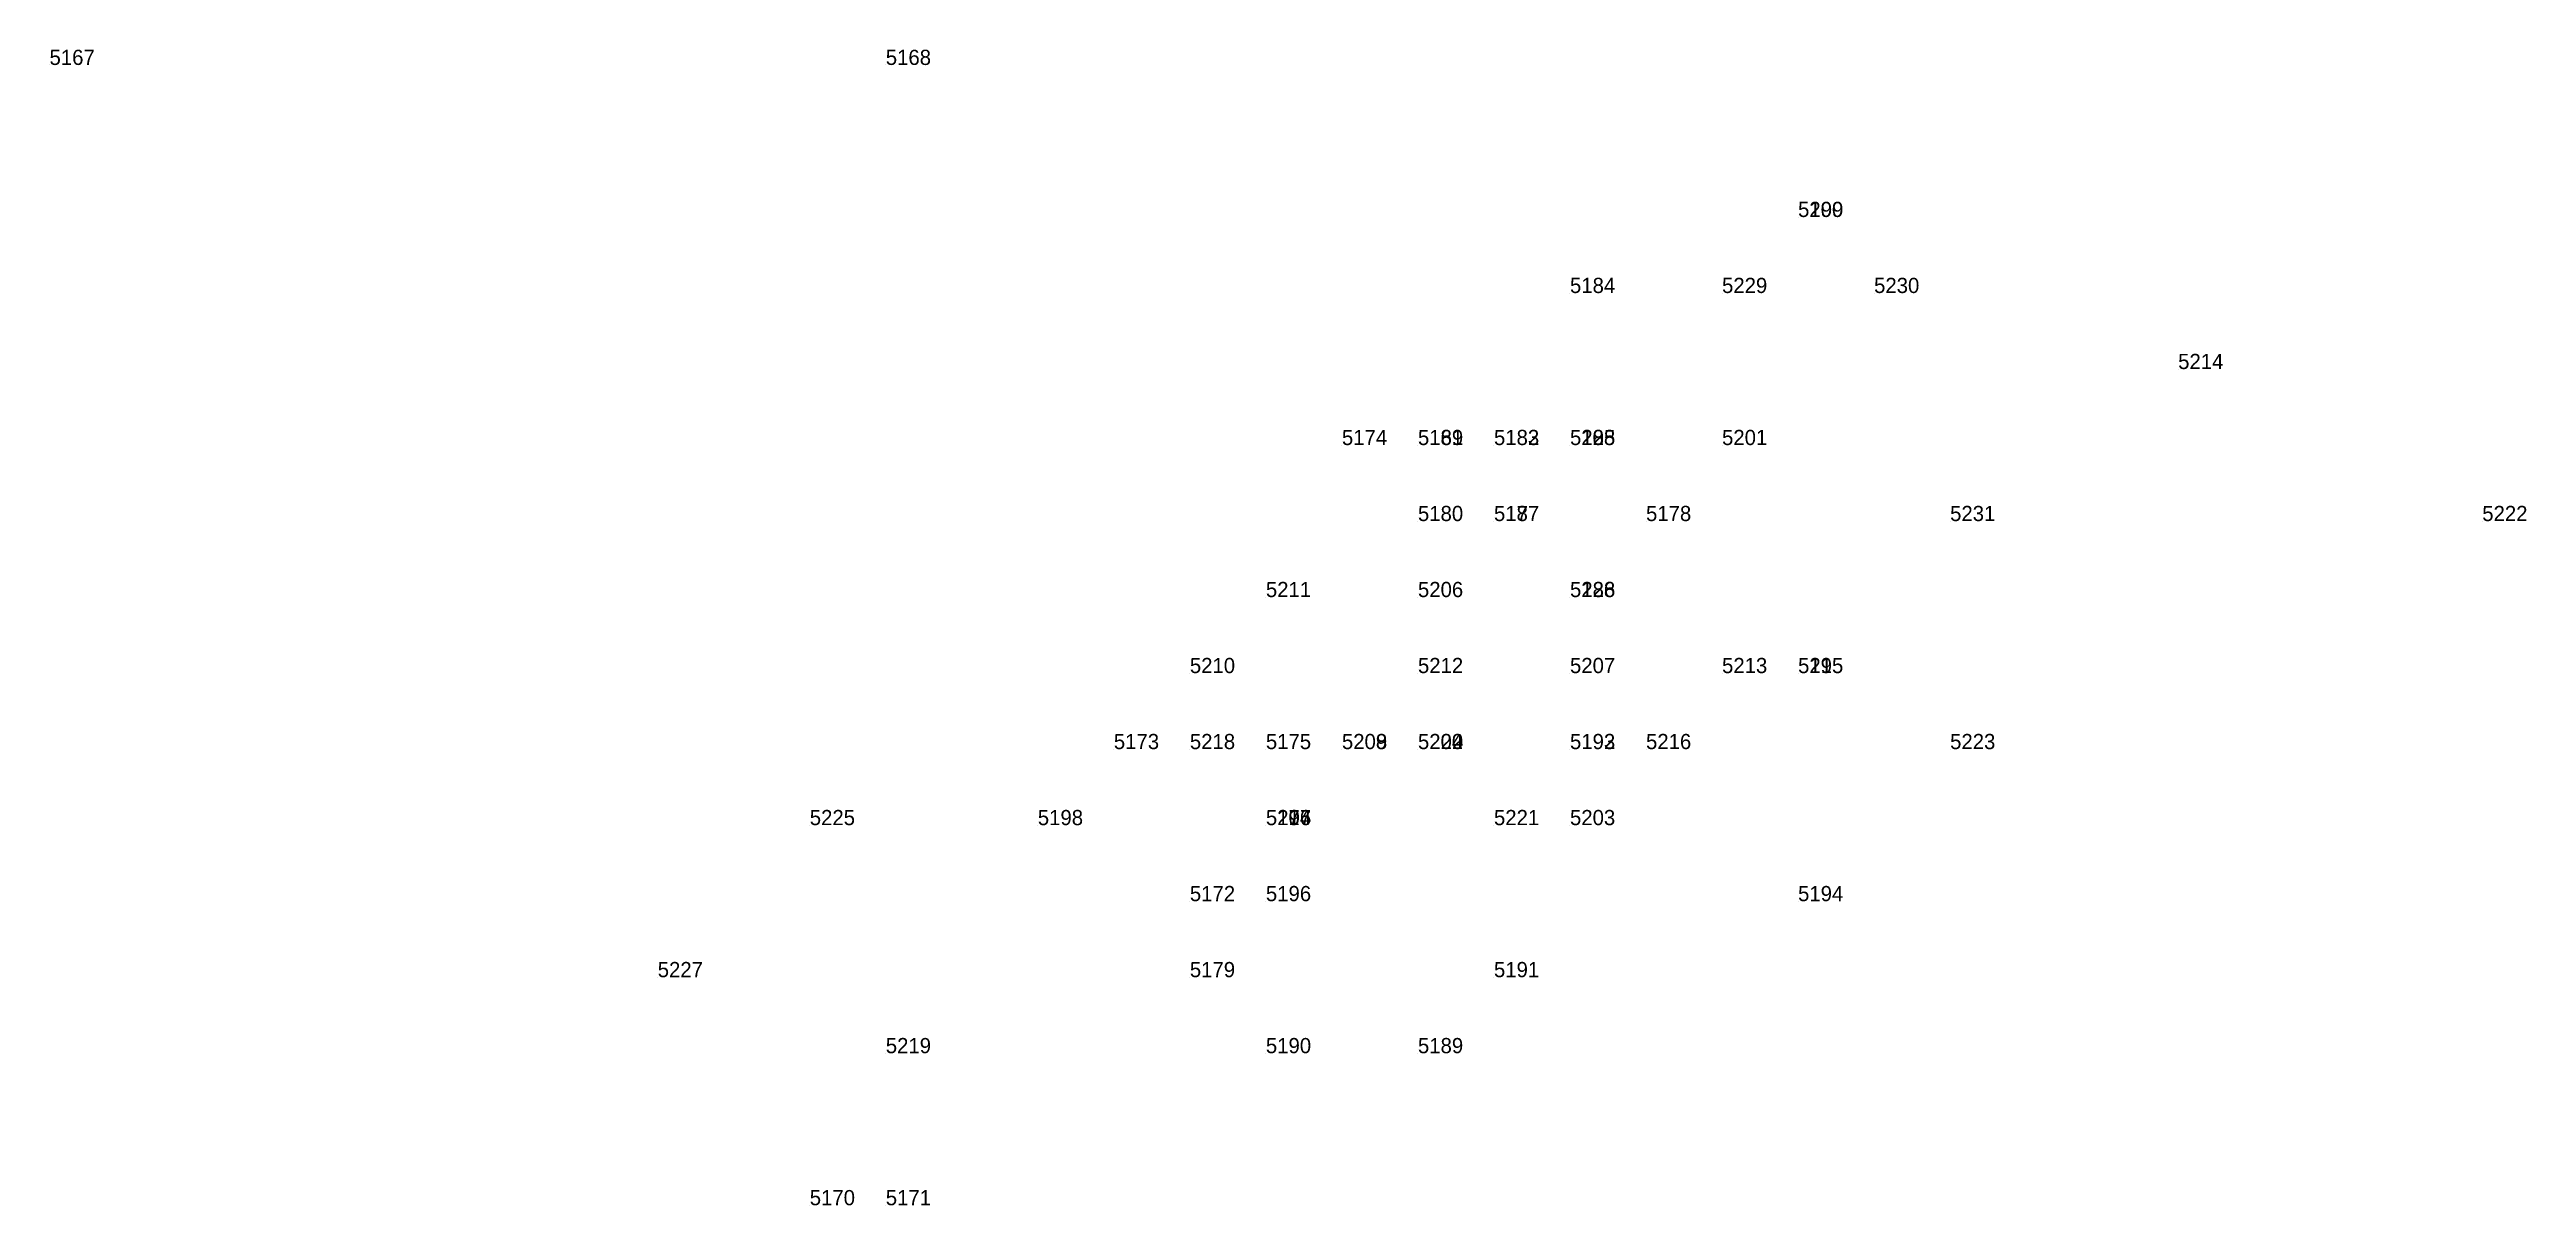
# Model space of a CAD drawing. Extents: x 535182 to 560328, y 1820963 to 1852759.
# Drawn here: x 551911 to 551943.58, y 1838996 to 1839011.2 of the extents above; entities that cross this region are included whole.
import ezdxf

# ---------------------------------------------------------------- set-up
doc = ezdxf.new("R2010")
doc.units = 0
doc.layers.add('Level 12', color=7, linetype='Continuous')
doc.layers.add('Level 7', color=7, linetype='Continuous')

msp = doc.modelspace()

# ---------------------------------------------------------------- texts
at = {"layer": 'Level 12'}
for s, p in [('5167', (551911, 1839011)), ('5168', (551922, 1839011)), ('5199', (551934, 1839009)), ('5200', (551934, 1839009)), ('5184', (551931, 1839008)), ('5229', (551933, 1839008)), ('5230', (551935, 1839008)), ('5214', (551939, 1839007)), ('5174', (551928, 1839006)), ('5169', (551929, 1839006)), ('5181', (551929, 1839006)), ('5182', (551930, 1839006)), ('5183', (551930, 1839006)), ('5185', (551931, 1839006)), ('5205', (551931, 1839006)), ('5228', (551931, 1839006)), ('5201', (551933, 1839006)), ('5180', (551929, 1839005)), ('5187', (551930, 1839005)), ('5177', (551930, 1839005)), ('5178', (551932, 1839005)), ('5231', (551936, 1839005)), ('5222', (551943, 1839005)), ('5211', (551927, 1839004)), ('5206', (551929, 1839004)), ('5186', (551931, 1839004)), ('5188', (551931, 1839004)), ('5226', (551931, 1839004)), ('5210', (551926, 1839003)), ('5212', (551929, 1839003)), ('5207', (551931, 1839003)), ('5213', (551933, 1839003)), ('5195', (551934, 1839003)), ('5215', (551934, 1839003)), ('5173', (551925, 1839002)), ('5218', (551926, 1839002)), ('5175', (551927, 1839002)), ('5208', (551928, 1839002)), ('5209', (551928, 1839002)), ('5202', (551929, 1839002)), ('5220', (551929, 1839002)), ('5224', (551929, 1839002)), ('5192', (551931, 1839002)), ('5193', (551931, 1839002)), ('5216', (551932, 1839002)), ('5223', (551936, 1839002)), ('5225', (551921, 1839001)), ('5198', (551924, 1839001)), ('5176', (551927, 1839001)), ('5197', (551927, 1839001)), ('5204', (551927, 1839001)), ('5217', (551927, 1839001)), ('5221', (551930, 1839001)), ('5203', (551931, 1839001)), ('5172', (551926, 1839000)), ('5196', (551927, 1839000)), ('5194', (551934, 1839000)), ('5227', (551919, 1838999)), ('5179', (551926, 1838999)), ('5191', (551930, 1838999)), ('5219', (551922, 1838998)), ('5190', (551927, 1838998)), ('5189', (551929, 1838998)), ('5170', (551921, 1838996)), ('5171', (551922, 1838996))]:
    msp.add_text(s, height=0.2, dxfattribs=at).set_placement(p)

# ---------------------------------------------------------------- linework, layer by layer
at = {"layer": 'Level 7'}
for p, q in [((551911, 1839011), (551911, 1839011)), ((551922, 1839011), (551922, 1839011)), ((551934, 1839009), (551934, 1839009)), ((551934, 1839009), (551934, 1839009)), ((551931, 1839008), (551931, 1839008)), ((551933, 1839008), (551933, 1839008)), ((551935, 1839008), (551935, 1839008)), ((551939, 1839007), (551939, 1839007)), ((551928, 1839006), (551928, 1839006)), ((551929, 1839006), (551929, 1839006)), ((551929, 1839006), (551929, 1839006)), ((551930, 1839006), (551930, 1839006)), ((551930, 1839006), (551930, 1839006)), ((551931, 1839006), (551931, 1839006)), ((551931, 1839006), (551931, 1839006)), ((551931, 1839006), (551931, 1839006)), ((551933, 1839006), (551933, 1839006)), ((551929, 1839005), (551929, 1839005)), ((551930, 1839005), (551930, 1839005)), ((551930, 1839005), (551930, 1839005)), ((551932, 1839005), (551932, 1839005)), ((551936, 1839005), (551936, 1839005)), ((551943, 1839005), (551943, 1839005)), ((551927, 1839004), (551927, 1839004)), ((551929, 1839004), (551929, 1839004)), ((551931, 1839004), (551931, 1839004)), ((551931, 1839004), (551931, 1839004)), ((551931, 1839004), (551931, 1839004)), ((551926, 1839003), (551926, 1839003)), ((551929, 1839003), (551929, 1839003)), ((551931, 1839003), (551931, 1839003)), ((551933, 1839003), (551933, 1839003)), ((551934, 1839003), (551934, 1839003)), ((551934, 1839003), (551934, 1839003)), ((551925, 1839002), (551925, 1839002)), ((551926, 1839002), (551926, 1839002)), ((551927, 1839002), (551927, 1839002)), ((551928, 1839002), (551928, 1839002)), ((551928, 1839002), (551928, 1839002)), ((551929, 1839002), (551929, 1839002)), ((551929, 1839002), (551929, 1839002)), ((551929, 1839002), (551929, 1839002)), ((551931, 1839002), (551931, 1839002)), ((551931, 1839002), (551931, 1839002)), ((551932, 1839002), (551932, 1839002)), ((551936, 1839002), (551936, 1839002)), ((551921, 1839001), (551921, 1839001)), ((551924, 1839001), (551924, 1839001)), ((551927, 1839001), (551927, 1839001)), ((551927, 1839001), (551927, 1839001)), ((551927, 1839001), (551927, 1839001)), ((551927, 1839001), (551927, 1839001)), ((551930, 1839001), (551930, 1839001)), ((551931, 1839001), (551931, 1839001)), ((551926, 1839000), (551926, 1839000)), ((551927, 1839000), (551927, 1839000)), ((551934, 1839000), (551934, 1839000)), ((551919, 1838999), (551919, 1838999)), ((551926, 1838999), (551926, 1838999)), ((551930, 1838999), (551930, 1838999)), ((551922, 1838998), (551922, 1838998)), ((551927, 1838998), (551927, 1838998)), ((551929, 1838998), (551929, 1838998)), ((551921, 1838996), (551921, 1838996)), ((551922, 1838996), (551922, 1838996))]:
    msp.add_line(p, q, dxfattribs=at)

msp.set_redraw_order([(e.dxf.handle, doc.entitydb.next_handle()) for e in msp.query("TEXT MTEXT ATTDEF DIMENSION ARC_DIMENSION")])  # texts and dimensions are drawn at this point

doc.saveas('drawing.dxf')
